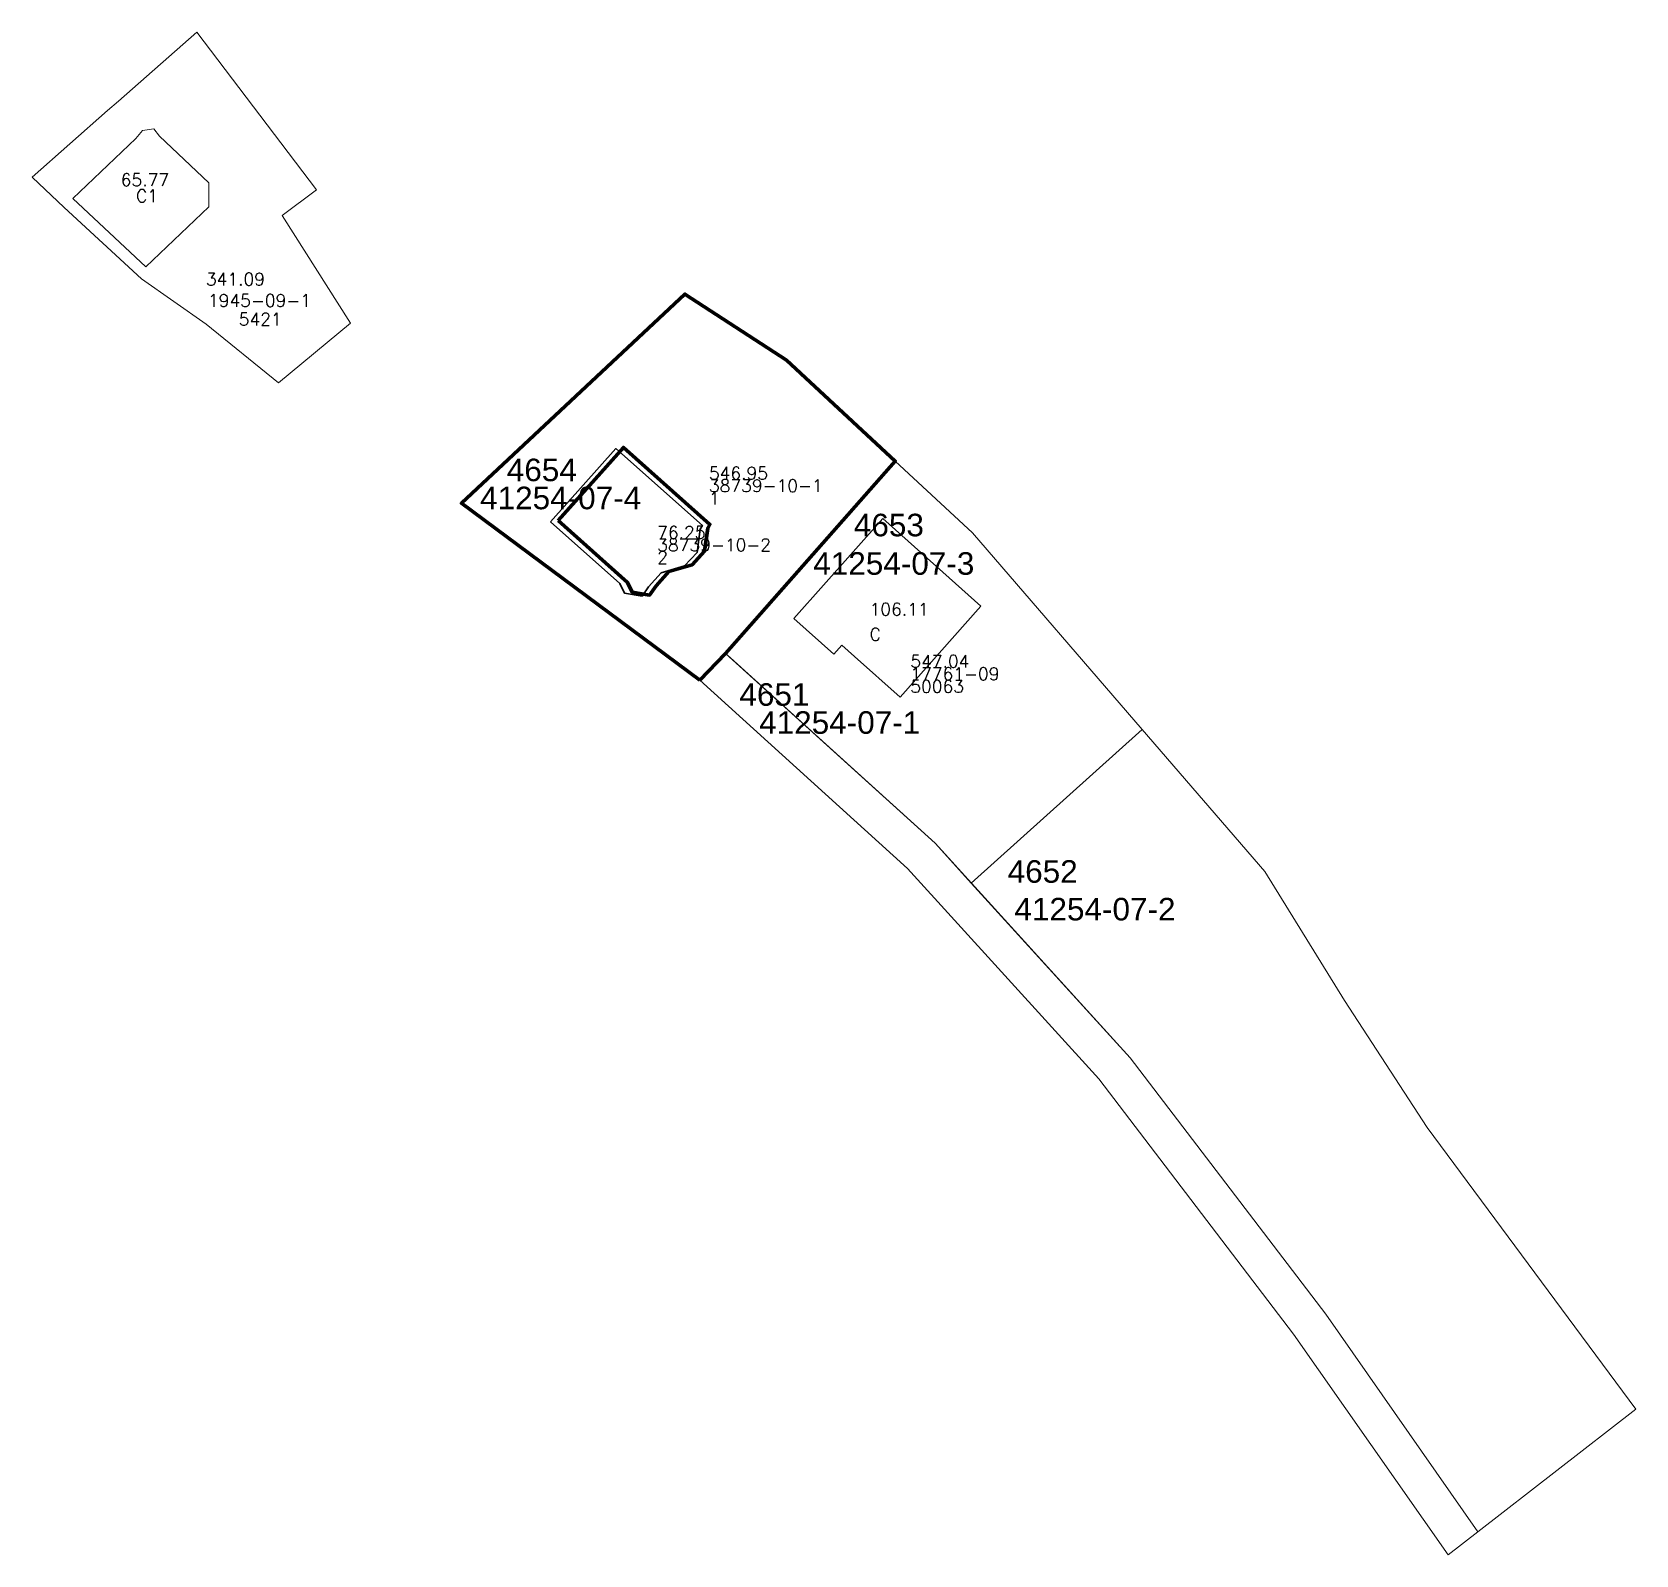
# Model space of a CAD drawing. Header units: inches. Extents: x 378208 to 385429, y 681747 to 689280.
# Drawn here: x 383174.4 to 383302.5, y 683674.3 to 683795.9 of the extents above; entities that cross this region are included whole.
import ezdxf
from ezdxf.enums import TextEntityAlignment as Align

# ---------------------------------------------------------------- set-up
doc = ezdxf.new("R2010")
doc.units = ezdxf.units.IN
doc.header["$MEASUREMENT"] = 0
for name, color, linetype, lineweight in [('corp', 1, 'Continuous', 0), ('linii ACAD', 4, 'Continuous', 0), ('raster', 4, 'Continuous', 0), ('text nr cad', 1, 'Continuous', 0), ('text nr inreg', 1, 'Continuous', 0), ('text suprafata', 1, 'Continuous', 0)]:
    doc.layers.add(name, color=color, linetype=linetype, lineweight=lineweight)
doc.styles.get("Standard").update_dxf_attribs({"font": 'arial.ttf'})
doc.styles.add('Style-romand', font='romand.shx')
doc.styles.add('Style-txt', font='txt.shx')
picture_1 = doc.add_image_def('image1.ecw', size_in_pixel=(32692, 41531))
picture_2 = doc.add_image_def('image2.ecw', size_in_pixel=(23609, 17798))

msp = doc.modelspace()

# ---------------------------------------------------------------- texts
at = {"layer": 'text nr cad', "style": 'Style-txt'}
for s, p in [('C1', (383182.72, 683783.3)), ('5421', (383190.92, 683773.45)), ('C', (383241.29, 683748.29)), ('50063', (383244.54, 683744.14))]:
    msp.add_text(s, height=1, dxfattribs=at).set_placement(p, align=Align.TOP_LEFT)
at = {"layer": 'text nr cad', "lineweight": 140, "style": 'Style-romand'}
for s, p in [('1', (383228.46, 683759.16)), ('2', (383224.33, 683754.43))]:
    msp.add_text(s, height=1, dxfattribs=at).set_placement(p, align=Align.TOP_LEFT)
at = {"layer": 'text nr inreg', "style": 'Style-txt'}
for s, p in [('1945-09-1', (383188.46, 683774.95)), ('17761-09', (383244.54, 683745.14))]:
    msp.add_text(s, height=1, dxfattribs=at).set_placement(p, align=Align.TOP_LEFT)
at = {"layer": 'text nr inreg', "lineweight": 140, "style": 'Style-romand'}
for s, p in [('38739-10-1', (383228.46, 683760.16)), ('38739-10-2', (383224.33, 683755.43))]:
    msp.add_text(s, height=1, dxfattribs=at).set_placement(p, align=Align.TOP_LEFT)
at = {"layer": 'text suprafata', "style": 'Style-txt'}
for s, p in [('65.77', (383181.5, 683784.58)), ('341.09', (383188.3, 683776.65)), ('106.11', (383241.29, 683750.29)), ('547.04', (383244.54, 683746.14))]:
    msp.add_text(s, height=1, dxfattribs=at).set_placement(p, align=Align.TOP_LEFT)
at = {"layer": 'text suprafata', "lineweight": 140, "style": 'Style-romand'}
for s, p in [('546.95', (383228.46, 683761.16)), ('76.25', (383224.33, 683756.43))]:
    msp.add_text(s, height=1, dxfattribs=at).set_placement(p, align=Align.TOP_LEFT)

# ---------------------------------------------------------------- blocks, each defined once
blk = doc.blocks.new('412542007-1')
at = {"layer": 'linii ACAD', "flags": 128}
blk.add_lwpolyline([(383227.73, 683744.13), (383229.78, 683746.27), (383246.53, 683731.11), (383262.08, 683713.98), (383277.7, 683693.5), (383289.84, 683676.13), (383287.47, 683674.29), (383275.13, 683691.92), (383259.58, 683712.31), (383244.32, 683729.09)], dxfattribs=at)
at = {"layer": 'linii ACAD'}
for tag, p in [('4651', (383227.73, 683748.13)), ('412542007-1', (383227.73, 683745.13))]:
    blk.add_attdef(tag, p, '', height=1.8, dxfattribs=at)
blk = doc.blocks.new('412542007-2')
at = {"layer": 'linii ACAD', "flags": 128}
blk.add_lwpolyline([(383249.41, 683727.93), (383263.05, 683740.2), (383272.85, 683728.85), (383279.21, 683718.57), (383285.81, 683708.43), (383302.47, 683685.92), (383289.84, 683676.13), (383277.7, 683693.5), (383262.08, 683713.98)], dxfattribs=at)
at = {"layer": 'linii ACAD'}
for tag, p in [('4652', (383249.41, 683731.93)), ('412542007-2', (383249.41, 683728.93))]:
    blk.add_attdef(tag, p, '', height=1.8, dxfattribs=at)
blk = doc.blocks.new('412542007-3')
at = {"layer": 'linii ACAD', "flags": 128}
blk.add_lwpolyline([(383229.78, 683746.27), (383230.17, 683745.92), (383246.53, 683731.11), (383249.41, 683727.93), (383263.05, 683740.2), (383249.51, 683755.9), (383243.33, 683761.63)], dxfattribs=at)
at = {"layer": 'linii ACAD'}
for tag, p in [('4653', (383229.78, 683750.27)), ('412542007-3', (383229.78, 683747.27))]:
    blk.add_attdef(tag, p, '', height=1.8, dxfattribs=at)
blk = doc.blocks.new('412542007-4')
at = {"layer": 'linii ACAD', "flags": 128}
blk.add_lwpolyline([(383227.73, 683744.13), (383208.7, 683758.26), (383226.54, 683774.96), (383234.66, 683769.69), (383243.33, 683761.63), (383243.33, 683761.63), (383229.78, 683746.27), (383229.78, 683746.27), (383229.78, 683746.27)], dxfattribs=at)
at = {"layer": 'linii ACAD'}
for tag, p in [('4654', (383227.73, 683748.13)), ('412542007-4', (383227.73, 683745.13))]:
    blk.add_attdef(tag, p, '', height=1.8, dxfattribs=at)

# ---------------------------------------------------------------- linework, layer by layer
at = {"color": 0}
msp.add_lwpolyline([(383221.63, 683762.72), (383228.54, 683756.57), (383228.37, 683756.27), (383228.11, 683754.42), (383227.11, 683753.34), (383225.25, 683752.8), (383224.24, 683751.67), (383223.72, 683750.93), (383222.32, 683751.16), (383221.96, 683751.94), (383216.42, 683756.87)], close=True, dxfattribs=at)
at = {"layer": 'corp', "flags": 128}
for points in [[(383187.57, 683795.88), (383197.13, 683783.28), (383194.4, 683781.23), (383199.85, 683772.64), (383194.09, 683767.88), (383188.33, 683772.56), (383183.15, 683776.17), (383176.99, 683781.87), (383174.42, 683784.29), (383180.44, 683789.62), (383181.31, 683790.35)], [(383177.68, 683782.59), (383183.51, 683777.13), (383188.54, 683781.92), (383188.54, 683783.84), (383184.6, 683787.58), (383184.13, 683788.16), (383183.24, 683788.02), (383182.71, 683787.38)], [(383229.78, 683746.27), (383230.17, 683745.92), (383246.53, 683731.11), (383249.41, 683727.93), (383263.05, 683740.2), (383249.51, 683755.9), (383243.33, 683761.63)], [(383235.24, 683749.06), (383242.34, 683757.03), (383250.17, 683750.03), (383243.72, 683742.78), (383240.07, 683746.03), (383239.06, 683746.92), (383238.43, 683746.21)]]:
    msp.add_lwpolyline(points, close=True, dxfattribs=at)
at = {"layer": 'corp', "lineweight": 140, "flags": 128}
for points in [[(383227.73, 683744.13), (383208.7, 683758.26), (383226.54, 683774.96), (383234.66, 683769.69), (383243.33, 683761.63), (383229.78, 683746.27)], [(383216.42, 683756.87), (383221.96, 683751.94), (383222.32, 683751.16), (383223.72, 683750.93), (383224.24, 683751.67), (383225.25, 683752.8), (383227.11, 683753.34), (383228.11, 683754.42), (383228.37, 683756.27), (383228.54, 683756.57), (383221.63, 683762.72)]]:
    msp.add_lwpolyline(points, close=True, dxfattribs=at)
at = {"layer": 'corp', "color": 5, "lineweight": 30, "flags": 128}
msp.add_lwpolyline([(383215.82, 683756.78), (383221.36, 683751.85), (383221.72, 683751.07), (383223.12, 683750.84), (383223.64, 683751.58), (383224.65, 683752.71), (383226.51, 683753.25), (383227.51, 683754.33), (383227.77, 683756.18), (383227.94, 683756.48), (383221.03, 683762.63)], close=True, dxfattribs=at)
at = {"layer": 'linii ACAD', "flags": 128}
for points in [[(383227.73, 683744.13), (383208.7, 683758.26), (383226.54, 683774.96), (383234.66, 683769.69), (383243.33, 683761.63), (383243.33, 683761.63), (383229.78, 683746.27), (383229.78, 683746.27), (383229.78, 683746.27)], [(383229.78, 683746.27), (383230.17, 683745.92), (383246.53, 683731.11), (383249.41, 683727.93), (383263.05, 683740.2), (383249.51, 683755.9), (383243.33, 683761.63)], [(383227.73, 683744.13), (383229.78, 683746.27), (383246.53, 683731.11), (383262.08, 683713.98), (383277.7, 683693.5), (383289.84, 683676.13), (383287.47, 683674.29), (383275.13, 683691.92), (383259.58, 683712.31), (383244.32, 683729.09)], [(383249.41, 683727.93), (383263.05, 683740.2), (383272.85, 683728.85), (383279.21, 683718.57), (383285.81, 683708.43), (383302.47, 683685.92), (383289.84, 683676.13), (383277.7, 683693.5), (383262.08, 683713.98)]]:
    msp.add_lwpolyline(points, close=True, dxfattribs=at)

# ---------------------------------------------------------------- block references
at = {"layer": 'linii ACAD'}
ref = msp.add_blockref('412542007-4', (0, 0), dxfattribs=at)
ref.add_attrib('4654', '4654', (383212.32, 683760.02), dxfattribs={"height": 1.8})
ref.add_attrib('412542007-4', '41254-07-4', (383210.19, 683757.78), dxfattribs={"height": 1.8})
ref = msp.add_blockref('412542007-3', (0, 0), dxfattribs=at)
ref.add_attrib('4653', '4653', (383240.03, 683755.62), dxfattribs={"height": 1.8})
ref.add_attrib('412542007-3', '41254-07-3', (383236.79, 683752.55), dxfattribs={"height": 1.8})
ref = msp.add_blockref('412542007-1', (0, 0), dxfattribs=at)
ref.add_attrib('4651', '4651', (383230.89, 683742.09), dxfattribs={"height": 1.8})
ref.add_attrib('412542007-1', '41254-07-1', (383232.47, 683739.85), dxfattribs={"height": 1.8})
ref = msp.add_blockref('412542007-2', (0, 0), dxfattribs=at)
ref.add_attrib('4652', '4652', (383252.31, 683727.96), dxfattribs={"height": 1.8})
ref.add_attrib('412542007-2', '41254-07-2', (383252.85, 683724.95), dxfattribs={"height": 1.8})

msp.set_redraw_order([(e.dxf.handle, doc.entitydb.next_handle()) for e in msp.query("TEXT MTEXT ATTDEF DIMENSION ARC_DIMENSION")])  # texts and dimensions are drawn at this point

# ---------------------------------------------------------------- pictures from other files: only their frames are drawn
image = msp.add_image(picture_2, insert=(379388.55, 676777.16), size_in_units=(11804.5, 8899))
image.set_boundary_path([(6529.273, 2971.56), (8512.428, 5613.81)])
at = {"layer": 'raster', "lineweight": 140}
image = msp.add_image(picture_1, insert=(377390.43, 681195.51), size_in_units=(16346, 20765.5), dxfattribs=at)
image.set_boundary_path([(1633.778, 25361.576), (16077.583, 40427.625)])

doc.saveas('drawing.dxf')
